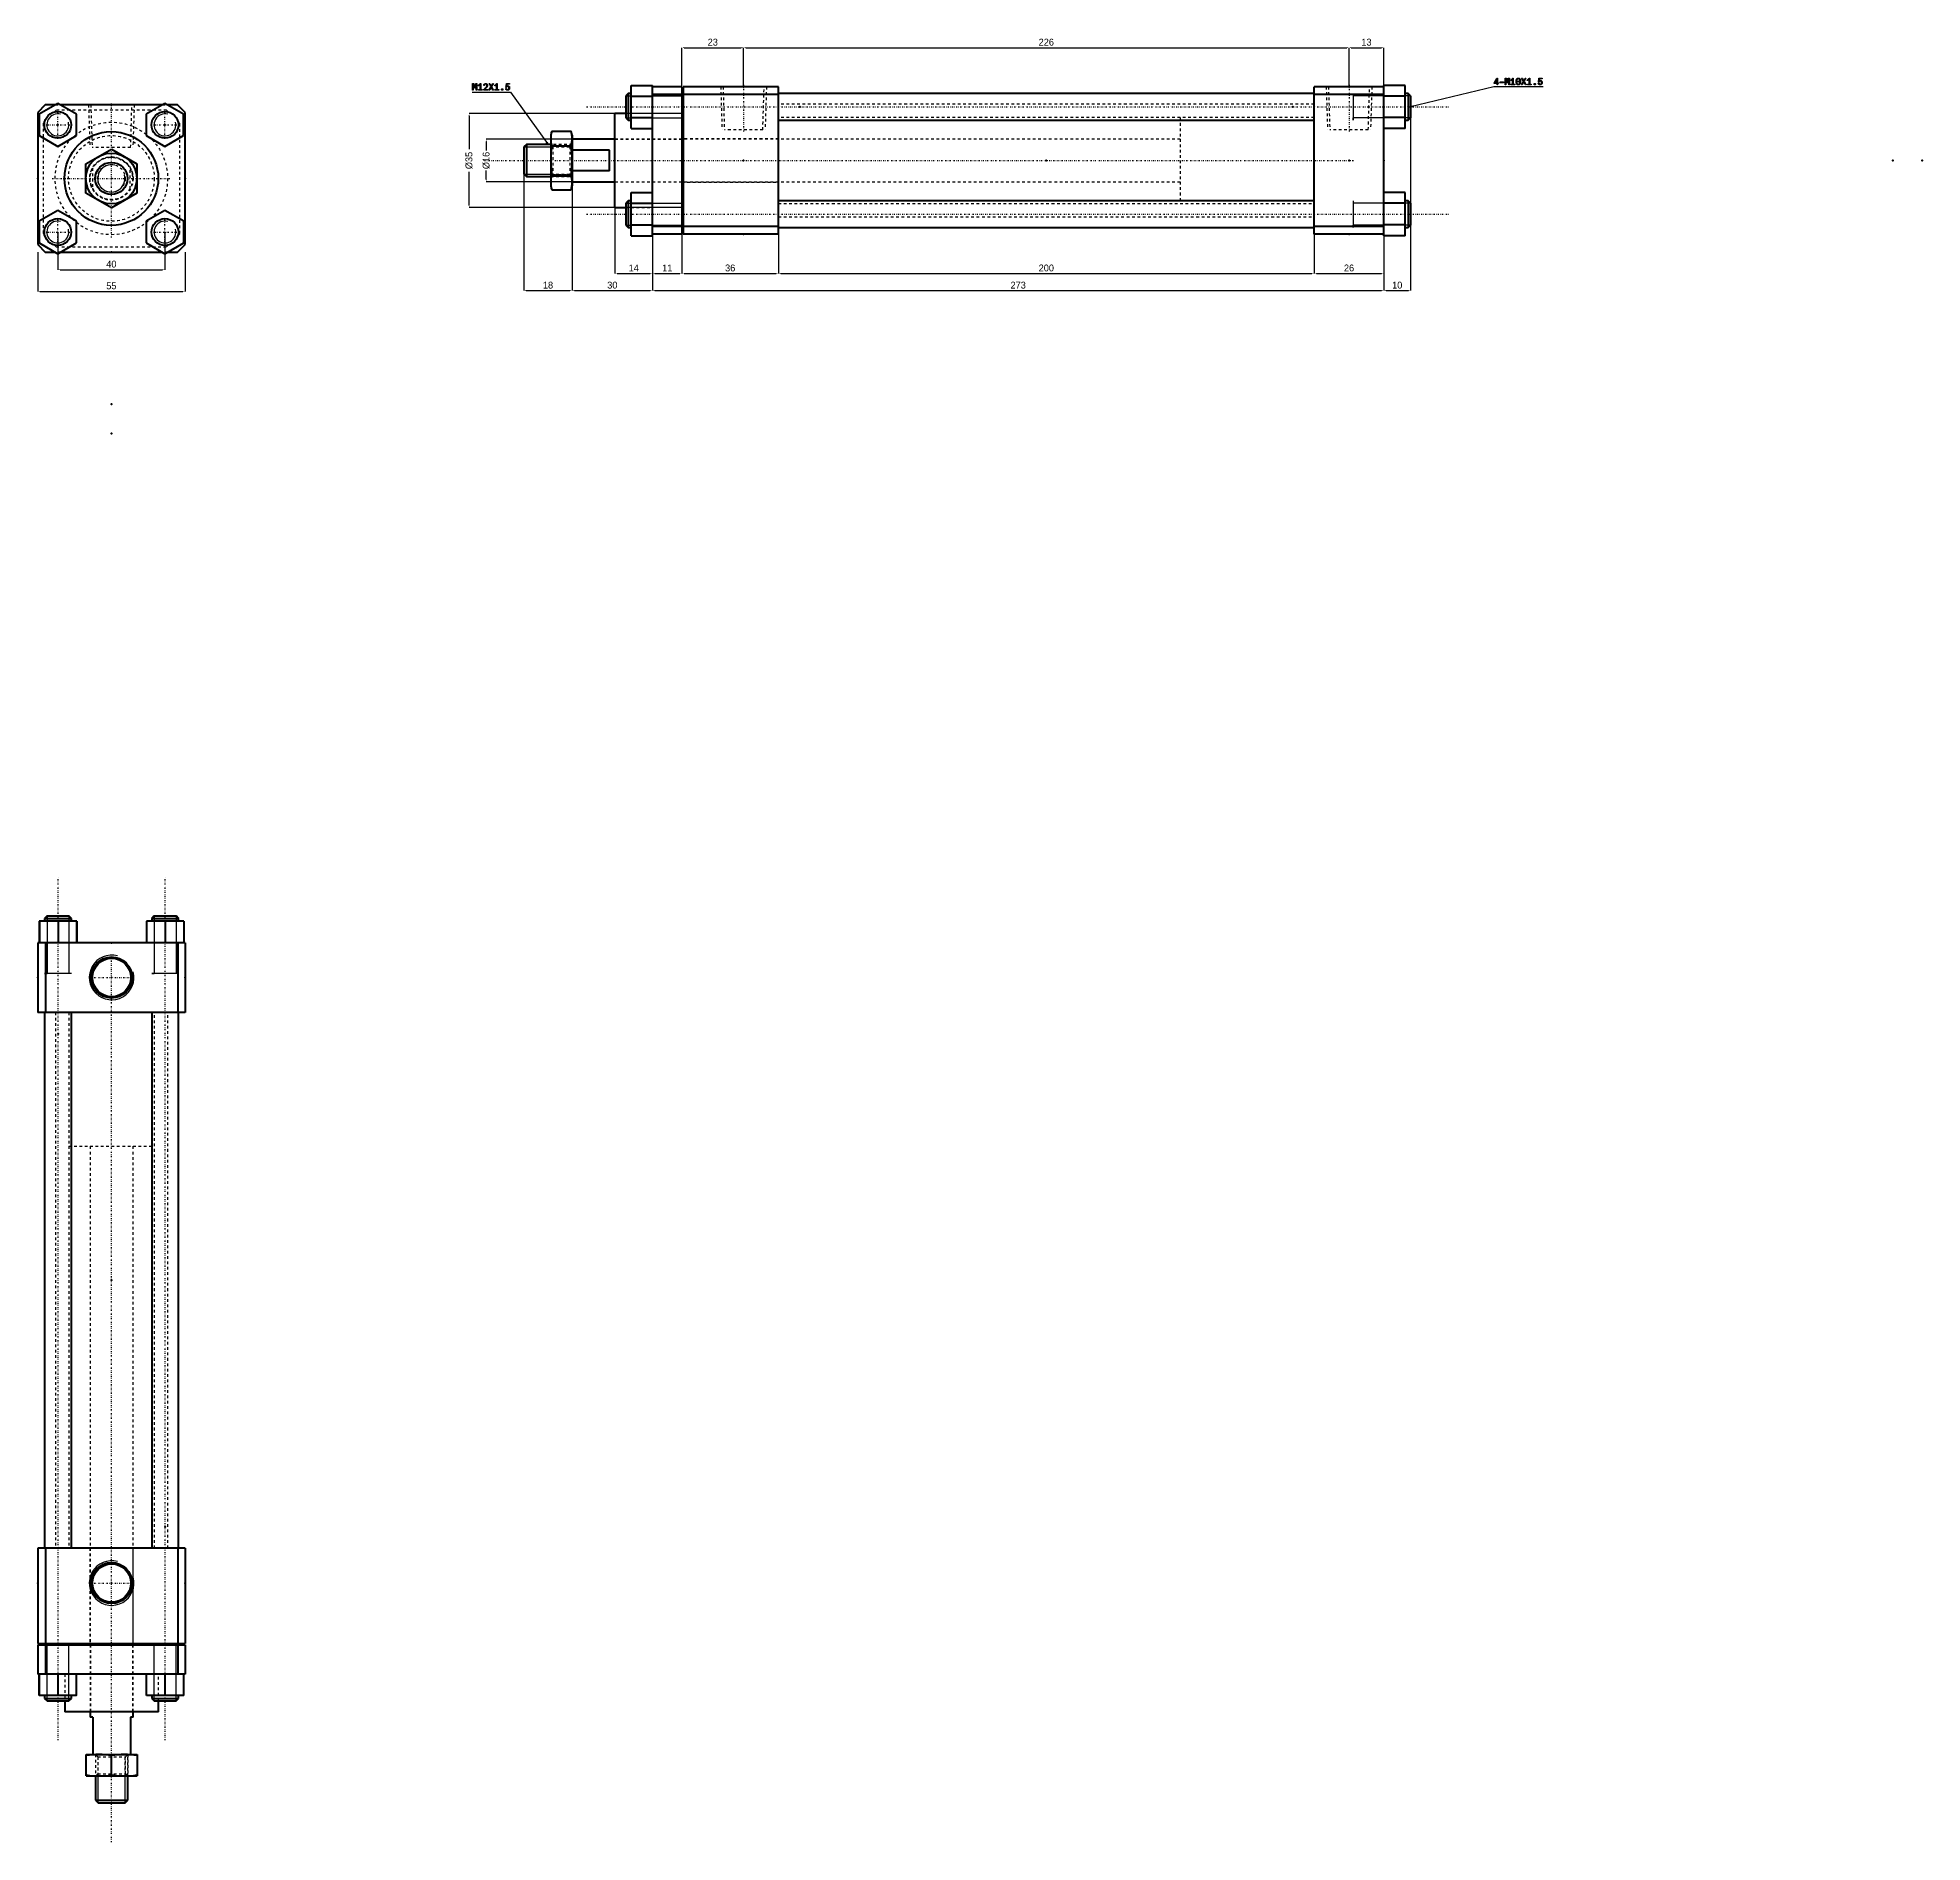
# Model space of a CAD drawing. Header units: millimetres. Extents: x -28 to 676, y -621 to 53.
import ezdxf

# ---------------------------------------------------------------- set-up
doc = ezdxf.new("R2010")
doc.units = ezdxf.units.MM
doc.linetypes.add('Center', pattern=[1.5, 0.45, -0.5, 0.05, -0.5])
doc.linetypes.add('Dashed', pattern=[2, 1, -1])
for name, color, linetype, lineweight in [('2d ConnectionPoints', 7, 'Continuous', 50), ('AM_0', 7, 'Continuous', 50), ('AM_5', 3, 'Continuous', 25), ('AM_7', 7, 'Center', 25), ('AM_9', 6, 'Dashed', 25)]:
    doc.layers.add(name, color=color, linetype=linetype, lineweight=lineweight)
doc.dimstyles.new('ISO-25', dxfattribs={"dimtxt": 2.5, "dimasz": 2.5, "dimexe": 1.25, "dimexo": 0.625, "dimtad": 1, "dimtxsty": 'Standard', "dimcen": 2.5, "dimadec": 0, "dimazin": 0, "dimtfac": 1, "dimtmove": 0, "dimatfit": 3, "dimfxl": 1, "dimarcsym": 0})

msp = doc.modelspace()

# ---------------------------------------------------------------- blocks, each defined once
blk = doc.blocks.new('1_HC2_NUTM12X1_5_0_in_HC2_A_70_SD_C_32_150_A_0__0')
at = {"layer": 'AM_0'}
for p, q in [((-9.5, 5.48), (0, 10.97)), ((0, 10.97), (9.5, 5.48)), ((-9.5, -5.48), (-9.5, 5.48)), ((9.5, 5.48), (9.5, -5.48)), ((0, -10.97), (-9.5, -5.48)), ((9.5, -5.48), (0, -10.97))]:
    blk.add_line(p, q, dxfattribs=at)
blk.add_circle((0, 0), 9.5, dxfattribs=at)
at = {"layer": 'AM_9'}
blk.add_circle((0, 0), 5.19, dxfattribs=at)
blk = doc.blocks.new('2_A__SD__C_32_150_ROD_070_0_in_HC2_A_70_SD_C_32_150_A_0__0')
at = {"layer": 'AM_0'}
blk.add_circle((0, 0), 6, dxfattribs=at)
at = {"layer": 'AM_5'}
blk.add_arc((0, 0), 5.08, 75, 15, dxfattribs=at)
at = {"layer": 'AM_9'}
for p, q in [((-7, 3.87), (-7, -3.87)), ((7, -3.87), (7, 3.87))]:
    blk.add_line(p, q, dxfattribs=at)
blk.add_circle((0, 0), 8, dxfattribs=at)
blk = doc.blocks.new('3_A__SD_C_32_150_0__BODY__A70_0_in_HC2_A_70_SD_C_32_150_A_0__0')
at = {"layer": 'AM_0'}
for p, q in [((-24.67, 27.5), (-27.5, 24.67)), ((-27.5, 24.67), (-27.5, -24.67)), ((-20, 28.03), (-26.95, 24.01)), ((-26.95, 24.01), (-26.95, 15.99)), ((-20.91, 27.5), (-24.67, 27.5)), ((-13.05, 24.01), (-20, 28.03)), ((19.09, 27.5), (-19.09, 27.5)), ((-13.05, 15.99), (-13.05, 24.01)), ((20, 28.03), (13.05, 24.01)), ((13.05, 24.01), (13.05, 15.99)), ((26.95, 24.01), (20, 28.03)), ((24.67, 27.5), (20.91, 27.5)), ((27.5, 24.67), (24.67, 27.5)), ((26.95, 15.99), (26.95, 24.01)), ((27.5, -24.67), (27.5, 24.67)), ((-26.95, 15.99), (-20, 11.97)), ((-20, 11.97), (-13.05, 15.99)), ((13.05, 15.99), (20, 11.97)), ((20, 11.97), (26.95, 15.99)), ((-20, -11.92), (-27, -15.96)), ((-13, -15.96), (-20, -11.92)), ((20, -11.92), (13, -15.96)), ((27, -15.96), (20, -11.92)), ((-27, -15.96), (-27, -24.04)), ((-13, -24.04), (-13, -15.96)), ((13, -15.96), (13, -24.04)), ((27, -24.04), (27, -15.96)), ((-27.5, -24.67), (-24.67, -27.5)), ((-27, -24.04), (-20, -28.08)), ((-24.67, -27.5), (-21.01, -27.5)), ((-20, -28.08), (-13, -24.04)), ((-18.99, -27.5), (18.99, -27.5)), ((13, -24.04), (20, -28.08)), ((20, -28.08), (27, -24.04)), ((21.01, -27.5), (24.67, -27.5)), ((24.67, -27.5), (27.5, -24.67))]:
    blk.add_line(p, q, dxfattribs=at)
for centre, radius in [((-20, 20), 5), ((20, 20), 5), ((0, 0), 17.5), ((-20, -20), 5), ((20, -20), 5)]:
    blk.add_circle(centre, radius, dxfattribs=at)
at = {"layer": 'AM_5', "linetype": 'Dashed'}
for p, q in [((-8.53, 27.5), (-8.03, 11.5)), ((8.53, 27.5), (8.03, 11.5))]:
    blk.add_line(p, q, dxfattribs=at)
at = {"layer": 'AM_5'}
for centre in [(-20, 20), (20, 20), (-20, -20), (20, -20)]:
    blk.add_arc(centre, 4.08, 75, 15, dxfattribs=at)
at = {"layer": 'AM_7'}
for p, q in [((0, -22.05), (0, 28.3)), ((-20, 14.75), (-20, 25.25)), ((20, 14.75), (20, 25.25)), ((-25.25, 20), (-14.75, 20)), ((14.75, 20), (25.25, 20)), ((-22.05, 0), (22.05, 0)), ((-25.25, -20), (-14.75, -20)), ((-20, -25.25), (-20, -14.75)), ((14.75, -20), (25.25, -20)), ((20, -25.25), (20, -14.75))]:
    blk.add_line(p, q, dxfattribs=at)
at = {"layer": 'AM_9'}
for p, q in [((-24.86, 21.2), (-25.5, 20.55)), ((-20.55, 25.5), (-21.2, 24.86)), ((-20.91, 27.5), (-19.09, 27.5)), ((20.55, 25.5), (-20.55, 25.5)), ((-7.67, 27.5), (-7.18, 11.5)), ((7.18, 11.5), (7.67, 27.5)), ((19.09, 27.5), (20.91, 27.5)), ((21.2, 24.86), (20.55, 25.5)), ((25.5, 20.55), (24.86, 21.2)), ((-25.5, 20.55), (-25.5, -20.55)), ((25.5, -20.55), (25.5, 20.55)), ((7.18, 11.5), (-7.18, 11.5)), ((-25.5, -20.55), (-24.86, -21.2)), ((24.86, -21.2), (25.5, -20.55)), ((-21.2, -24.86), (-20.55, -25.5)), ((-18.99, -27.5), (-21.01, -27.5)), ((-20.55, -25.5), (20.55, -25.5)), ((21.01, -27.5), (18.99, -27.5)), ((20.55, -25.5), (21.2, -24.86))]:
    blk.add_line(p, q, dxfattribs=at)
for radius in [21, 16, 8.1, 7.9]:
    blk.add_circle((0, 0), radius, dxfattribs=at)
blk = doc.blocks.new('*D4')
at = {"layer": 'AM_5', "color": 0, "lineweight": -2}
for p, q in [((-20, -20), (-20, -34.08)), ((20, -20), (20, -34.08)), ((-19.15, -34.08), (19.15, -34.08))]:
    blk.add_line(p, q, dxfattribs=at)
at = {"layer": 'AM_5', "color": 0}
for points in [[(-19.15, -33.94), (-19.15, -34.22), (-20, -34.08)], [(19.15, -34.22), (19.15, -33.94), (20, -34.08)]]:
    blk.add_solid(points, dxfattribs=at)
at = {"layer": 'Defpoints', "color": 0}
for p in [(-20, -20), (20, -20), (20, -34.08)]:
    blk.add_point(p, dxfattribs=at)
at = {"layer": 'AM_5', "color": 0, "insert": (0, -31.98), "char_height": 2.56, "attachment_point": 5}
blk.add_mtext('40', dxfattribs=at)
blk = doc.blocks.new('*D5')
at = {"layer": 'AM_5', "color": 0, "lineweight": -2}
for p, q in [((-27.5, -27.5), (-27.5, -42.16)), ((27.5, -27.5), (27.5, -42.16)), ((-26.65, -42.16), (26.65, -42.16))]:
    blk.add_line(p, q, dxfattribs=at)
at = {"layer": 'AM_5', "color": 0}
for points in [[(-26.65, -42.02), (-26.65, -42.31), (-27.5, -42.16)], [(26.65, -42.31), (26.65, -42.02), (27.5, -42.16)]]:
    blk.add_solid(points, dxfattribs=at)
at = {"layer": 'Defpoints', "color": 0}
for p in [(-27.5, -27.5), (27.5, -27.5), (27.5, -42.16)]:
    blk.add_point(p, dxfattribs=at)
at = {"layer": 'AM_5', "color": 0, "insert": (0, -40.09), "char_height": 2.56, "attachment_point": 5}
blk.add_mtext('55', dxfattribs=at)
blk = doc.blocks.new('1_HC2_NUTM12X1_5_0_in_HC2_A_70_SD_C_32_150_A_0__2')
at = {"layer": 'AM_0'}
for p, q in [((-48.61, 10.97), (-49, 9.5)), ((-49, 9.5), (-49, -9.5)), ((-48.61, 10.97), (-41.39, 10.97)), ((-41, 9.5), (-41.39, 10.97)), ((-41, 9.5), (-41, -9.5)), ((-48.61, 5.48), (-41.39, 5.48)), ((-48.61, -5.48), (-41.39, -5.48)), ((-49, -9.5), (-48.61, -10.97)), ((-48.61, -10.97), (-41.39, -10.97)), ((-41.39, -10.97), (-41, -9.5))]:
    blk.add_line(p, q, dxfattribs=at)
for points in [[(-48.61, 10.97), (-48.77, 10.29), (-48.9, 9.6), (-48.97, 8.92), (-49, 8.23)], [(-49, 8.23), (-48.97, 7.54), (-48.9, 6.86), (-48.77, 6.17), (-48.61, 5.48)], [(-41, 8.23), (-41.03, 8.91), (-41.1, 9.6), (-41.23, 10.29), (-41.39, 10.97)], [(-41.39, 5.48), (-41.23, 6.17), (-41.1, 6.85), (-41.03, 7.54), (-41, 8.23)], [(-48.61, 5.48), (-48.77, 4.12), (-48.9, 2.75), (-48.97, 1.38), (-49, 0)], [(-49, 0), (-48.97, -1.41), (-48.89, -2.82), (-48.61, -5.48)], [(-41, 0), (-41.03, 1.41), (-41.11, 2.82), (-41.39, 5.48)], [(-41.39, -5.48), (-41.23, -4.12), (-41.1, -2.75), (-41.03, -1.38), (-41, 0)], [(-48.61, -5.48), (-48.77, -6.17), (-48.9, -6.85), (-48.97, -7.54), (-49, -8.23)], [(-41, -8.23), (-41.03, -7.54), (-41.1, -6.86), (-41.23, -6.17), (-41.39, -5.48)], [(-49, -8.23), (-48.97, -8.91), (-48.9, -9.6), (-48.77, -10.29), (-48.61, -10.97)], [(-41.39, -10.97), (-41.23, -10.29), (-41.1, -9.6), (-41.03, -8.92), (-41, -8.23)]]:
    blk.add_lwpolyline(points, dxfattribs=at)
at = {"layer": 'AM_5', "linetype": 'Dashed'}
for p, q in [((-41, 6), (-49, 6)), ((-41, -6), (-49, -6))]:
    blk.add_line(p, q, dxfattribs=at)
at = {"layer": 'AM_9'}
for p, q in [((-48.19, 5.19), (-49, 6)), ((-41.81, 5.19), (-48.19, 5.19)), ((-48.19, 5.19), (-48.19, -5.19)), ((-41, 6), (-41.81, 5.19)), ((-41.81, 5.19), (-41.81, -5.19)), ((-49, -6), (-48.19, -5.19)), ((-48.19, -5.19), (-41.81, -5.19)), ((-41.81, -5.19), (-41, -6))]:
    blk.add_line(p, q, dxfattribs=at)
blk = doc.blocks.new('2_A__SD__C_32_150_ROD_070_0_in_HC2_A_70_SD_C_32_150_A_0__2')
at = {"layer": 'AM_0'}
for p, q in [((-25, 8), (-41, 8)), ((-58.08, 6), (-59, 5.08)), ((-59, 5.08), (-59, -5.08)), ((-49, 6), (-58.08, 6)), ((-58.08, 6), (-58.08, -6)), ((-27, 3.87), (-41, 3.87)), ((-27, -3.87), (-27, 3.87)), ((-59, -5.08), (-58.08, -6)), ((-58.08, -6), (-49, -6)), ((-27, -3.87), (-41, -3.87)), ((-41, -8), (-25, -8))]:
    blk.add_line(p, q, dxfattribs=at)
at = {"layer": 'AM_5'}
for p, q in [((-59, 5.08), (-49, 5.08)), ((-59, -5.08), (-49, -5.08))]:
    blk.add_line(p, q, dxfattribs=at)
at = {"layer": 'AM_5', "linetype": 'Dashed'}
for p, q in [((-49, 5.08), (-41, 5.08)), ((-41, 6), (-41, 5.08)), ((-49, -5.08), (-41, -5.08)), ((-41, -6), (-41, -5.08))]:
    blk.add_line(p, q, dxfattribs=at)
at = {"layer": 'AM_7'}
blk.add_line((-73.75, 0), (250.75, 0), dxfattribs=at)
at = {"layer": 'AM_9'}
for p, q in [((236, 16), (186, 16)), ((186, 16), (186, -16)), ((186, 8), (-25, 8)), ((-41, 6), (-49, 6)), ((-49, -6), (-41, -6)), ((-25, -8), (186, -8)), ((186, -16), (236, -16))]:
    blk.add_line(p, q, dxfattribs=at)
blk = doc.blocks.new('3_A__SD_C_32_150_0__BODY__A70_0_in_HC2_A_70_SD_C_32_150_A_0__2')
at = {"layer": 'AM_0'}
for p, q in [((-20.08, 25), (-21, 24.08)), ((-21, 24.08), (-21, 15.92)), ((-19, 25), (-20.08, 25)), ((-20.08, 25), (-20.08, 15)), ((-19, 28.03), (-11, 28.03)), ((-19, 11.97), (-19, 28.03)), ((-19, 24.01), (-11, 24.01)), ((-11, -28.08), (-11, 28.03)), ((0, 27.5), (-11, 27.5)), ((0, 24.67), (-11, 24.67)), ((0, 27.5), (0, -27.5)), ((0.5, 25.5), (0, 25.5)), ((0, 24.86), (0.5, 24.86)), ((0.5, 21.2), (0, 21.2)), ((36, 27.5), (0.5, 27.5)), ((0.5, 27.5), (0.5, -27.5)), ((36, 24.67), (0.5, 24.67)), ((36, -27.5), (36, 27.5)), ((236, 25), (36, 25)), ((262, 27.5), (236, 27.5)), ((236, -27.5), (236, 27.5)), ((262, 24.67), (236, 24.67)), ((270, 28.03), (262, 28.03)), ((262, -28.08), (262, 28.03)), ((270, 24.01), (262, 24.01)), ((270, 11.97), (270, 28.03)), ((271.08, 25), (270, 25)), ((272, 24.08), (271.08, 25)), ((271.08, 25), (271.08, 15)), ((272, 24.08), (272, 15.92)), ((-25, -17.5), (-25, 17.5)), ((-21, 17.5), (-25, 17.5)), ((-21, 15.92), (-20.08, 15)), ((-20.08, 15), (-19, 15)), ((-19, 15.99), (-11, 15.99)), ((0.5, 20.55), (0, 20.55)), ((36, 15), (236, 15)), ((270, 15.99), (262, 15.99)), ((270, 15), (271.08, 15)), ((271.08, 15), (272, 15.92)), ((-19, 11.97), (-11, 11.97)), ((270, 11.97), (262, 11.97)), ((-19, -11.92), (-11, -11.92)), ((-19, -28.08), (-19, -11.92)), ((270, -11.92), (262, -11.92)), ((270, -28.08), (270, -11.92)), ((-25, -17.5), (-21, -17.5)), ((-20.08, -15), (-21, -15.92)), ((-21, -15.92), (-21, -24.08)), ((-19, -15), (-20.08, -15)), ((-20.08, -15), (-20.08, -25)), ((-19, -15.96), (-11, -15.96)), ((0.5, -20.55), (0, -20.55)), ((236, -15), (36, -15)), ((270, -15.96), (262, -15.96)), ((271.08, -15), (270, -15)), ((272, -15.92), (271.08, -15)), ((271.08, -15), (271.08, -25)), ((272, -15.92), (272, -24.08)), ((-21, -24.08), (-20.08, -25)), ((-20.08, -25), (-19, -25)), ((-19, -24.04), (-11, -24.04)), ((-19, -28.08), (-11, -28.08)), ((0, -24.67), (-11, -24.67)), ((0, -27.5), (-11, -27.5)), ((0, -21.2), (0.5, -21.2)), ((0.5, -24.86), (0, -24.86)), ((0.5, -25.5), (0, -25.5)), ((36, -24.67), (0.5, -24.67)), ((36, -27.5), (0.5, -27.5)), ((36, -25), (236, -25)), ((262, -24.67), (236, -24.67)), ((262, -27.5), (236, -27.5)), ((270, -24.04), (262, -24.04)), ((270, -28.08), (262, -28.08)), ((270, -25), (271.08, -25)), ((271.08, -25), (272, -24.08))]:
    blk.add_line(p, q, dxfattribs=at)
at = {"layer": 'AM_5'}
for p, q in [((-21, 24.08), (0.5, 24.08)), ((0.5, 25), (0.5, 24.08)), ((0.5, 25), (0.5, 15)), ((250.5, 25), (250.5, 24.08)), ((250.5, 25), (250.5, 15)), ((272, 24.08), (250.5, 24.08)), ((-21, 15.92), (0.5, 15.92)), ((0.5, 15), (0.5, 15.92)), ((272, 15.92), (250.5, 15.92)), ((250.5, 15), (250.5, 15.92)), ((-21, -15.92), (0.5, -15.92)), ((0.5, -15), (0.5, -15.92)), ((0.5, -15), (0.5, -25)), ((250.5, -15), (250.5, -15.92)), ((250.5, -15), (250.5, -25)), ((272, -15.92), (250.5, -15.92)), ((-21, -24.08), (0.5, -24.08)), ((0.5, -25), (0.5, -24.08)), ((272, -24.08), (250.5, -24.08)), ((250.5, -25), (250.5, -24.08))]:
    blk.add_line(p, q, dxfattribs=at)
at = {"layer": 'AM_5', "linetype": 'Dashed'}
for p, q in [((14.47, 27.5), (14.97, 11.5)), ((31.53, 27.5), (31.03, 11.5)), ((240.47, 27.5), (240.97, 11.5)), ((257.53, 27.5), (257.03, 11.5))]:
    blk.add_line(p, q, dxfattribs=at)
at = {"layer": 'AM_7'}
for p, q in [((23, 28.3), (23, 10.7)), ((249, 28.3), (249, 10.7)), ((-35.65, 20), (286.65, 20)), ((-35.65, -20), (286.65, -20))]:
    blk.add_line(p, q, dxfattribs=at)
at = {"layer": 'AM_9'}
for p, q in [((15.33, 27.5), (15.82, 11.5)), ((30.18, 11.5), (30.67, 27.5)), ((241.33, 27.5), (241.82, 11.5)), ((256.18, 11.5), (256.67, 27.5)), ((-11, 17.5), (-21, 17.5)), ((236, 21), (36, 21)), ((236, 16), (36, 16)), ((0, 7.9), (-25, 7.9)), ((36, 8.1), (0, 8.1)), ((30.18, 11.5), (15.82, 11.5)), ((256.18, 11.5), (241.82, 11.5)), ((-25, -7.9), (0, -7.9)), ((0, -8.1), (36, -8.1)), ((-21, -17.5), (-11, -17.5)), ((36, -16), (236, -16)), ((36, -21), (236, -21))]:
    blk.add_line(p, q, dxfattribs=at)
blk = doc.blocks.new('*D25')
at = {"layer": 'AM_5', "color": 0, "lineweight": -2}
for p, q in [((213, 6.7), (213, -35.46)), ((249, 6.7), (249, -35.46)), ((213.85, -35.46), (248.15, -35.46))]:
    blk.add_line(p, q, dxfattribs=at)
at = {"layer": 'AM_5', "color": 0}
for points in [[(213.85, -35.32), (213.85, -35.61), (213, -35.46)], [(248.15, -35.61), (248.15, -35.32), (249, -35.46)]]:
    blk.add_solid(points, dxfattribs=at)
at = {"layer": 'Defpoints', "color": 0}
for p in [(213, 6.7), (249, 6.7), (249, -35.46)]:
    blk.add_point(p, dxfattribs=at)
at = {"layer": 'AM_5', "color": 0, "insert": (231, -33.42), "char_height": 2.56, "attachment_point": 5}
blk.add_mtext('36', dxfattribs=at)
blk = doc.blocks.new('*D26')
at = {"layer": 'AM_5', "color": 0, "lineweight": -2}
for p, q in [((202, 6.7), (202, -35.46)), ((213, 6.7), (213, -35.46)), ((202.85, -35.46), (212.15, -35.46))]:
    blk.add_line(p, q, dxfattribs=at)
at = {"layer": 'AM_5', "color": 0}
for points in [[(202.85, -35.32), (202.85, -35.61), (202, -35.46)], [(212.15, -35.61), (212.15, -35.32), (213, -35.46)]]:
    blk.add_solid(points, dxfattribs=at)
at = {"layer": 'Defpoints', "color": 0}
for p in [(202, 6.7), (213, 6.7), (213, -35.46)]:
    blk.add_point(p, dxfattribs=at)
at = {"layer": 'AM_5', "color": 0, "insert": (207.5, -33.42), "char_height": 2.56, "attachment_point": 5}
blk.add_mtext('11', dxfattribs=at)
blk = doc.blocks.new('*D27')
at = {"layer": 'AM_5', "color": 0, "lineweight": -2}
for p, q in [((188, 6.7), (188, -35.46)), ((202, 6.7), (202, -35.46)), ((188.85, -35.46), (201.15, -35.46))]:
    blk.add_line(p, q, dxfattribs=at)
at = {"layer": 'AM_5', "color": 0}
for points in [[(188.85, -35.32), (188.85, -35.61), (188, -35.46)], [(201.15, -35.61), (201.15, -35.32), (202, -35.46)]]:
    blk.add_solid(points, dxfattribs=at)
at = {"layer": 'Defpoints', "color": 0}
for p in [(188, 6.7), (202, 6.7), (202, -35.46)]:
    blk.add_point(p, dxfattribs=at)
at = {"layer": 'AM_5', "color": 0, "insert": (195, -33.42), "char_height": 2.56, "attachment_point": 5}
blk.add_mtext('14', dxfattribs=at)
blk = doc.blocks.new('*D28')
at = {"layer": 'AM_5', "color": 0, "lineweight": -2}
for p, q in [((172, 14.7), (172, -41.86)), ((202, 6.7), (202, -41.86)), ((172.85, -41.86), (201.15, -41.86))]:
    blk.add_line(p, q, dxfattribs=at)
at = {"layer": 'AM_5', "color": 0}
for points in [[(172.85, -41.72), (172.85, -42.01), (172, -41.86)], [(201.15, -42.01), (201.15, -41.72), (202, -41.86)]]:
    blk.add_solid(points, dxfattribs=at)
at = {"layer": 'Defpoints', "color": 0}
for p in [(172, 14.7), (202, 6.7), (202, -41.86)]:
    blk.add_point(p, dxfattribs=at)
at = {"layer": 'AM_5', "color": 0, "insert": (187, -39.82), "char_height": 2.56, "attachment_point": 5}
blk.add_mtext('30', dxfattribs=at)
blk = doc.blocks.new('*D29')
at = {"layer": 'AM_5', "color": 0, "lineweight": -2}
for p, q in [((154, 6.7), (154, -41.86)), ((172, -1.3), (172, -41.86)), ((154.85, -41.86), (171.15, -41.86))]:
    blk.add_line(p, q, dxfattribs=at)
at = {"layer": 'AM_5', "color": 0}
for points in [[(154.85, -41.72), (154.85, -42.01), (154, -41.86)], [(171.15, -42.01), (171.15, -41.72), (172, -41.86)]]:
    blk.add_solid(points, dxfattribs=at)
at = {"layer": 'Defpoints', "color": 0}
for p in [(154, 6.7), (172, -1.3), (172, -41.86)]:
    blk.add_point(p, dxfattribs=at)
at = {"layer": 'AM_5', "color": 0, "insert": (163, -39.82), "char_height": 2.56, "attachment_point": 5}
blk.add_mtext('18', dxfattribs=at)
blk = doc.blocks.new('*D30')
at = {"layer": 'AM_5', "color": 0, "lineweight": -2}
for p, q in [((202, 6.7), (202, -41.86)), ((475, 6.7), (475, -41.86)), ((202.85, -41.86), (474.15, -41.86))]:
    blk.add_line(p, q, dxfattribs=at)
at = {"layer": 'AM_5', "color": 0}
for points in [[(202.85, -41.72), (202.85, -42.01), (202, -41.86)], [(474.15, -42.01), (474.15, -41.72), (475, -41.86)]]:
    blk.add_solid(points, dxfattribs=at)
at = {"layer": 'Defpoints', "color": 0}
for p in [(202, 6.7), (475, 6.7), (475, -41.86)]:
    blk.add_point(p, dxfattribs=at)
at = {"layer": 'AM_5', "color": 0, "insert": (338.5, -39.82), "char_height": 2.56, "attachment_point": 5}
blk.add_mtext('273', dxfattribs=at)
blk = doc.blocks.new('*D31')
at = {"layer": 'AM_5', "color": 0, "lineweight": -2}
for p, q in [((249, 6.7), (249, -35.46)), ((449, 6.7), (449, -35.46)), ((249.85, -35.46), (448.15, -35.46))]:
    blk.add_line(p, q, dxfattribs=at)
at = {"layer": 'AM_5', "color": 0}
for points in [[(249.85, -35.32), (249.85, -35.61), (249, -35.46)], [(448.15, -35.61), (448.15, -35.32), (449, -35.46)]]:
    blk.add_solid(points, dxfattribs=at)
at = {"layer": 'Defpoints', "color": 0}
for p in [(249, 6.7), (449, 6.7), (449, -35.46)]:
    blk.add_point(p, dxfattribs=at)
at = {"layer": 'AM_5', "color": 0, "insert": (349, -33.42), "char_height": 2.56, "attachment_point": 5}
blk.add_mtext('200', dxfattribs=at)
blk = doc.blocks.new('*D32')
at = {"layer": 'AM_5', "color": 0, "lineweight": -2}
for p, q in [((449, 6.7), (449, -35.46)), ((475, 6.7), (475, -35.46)), ((449.85, -35.46), (474.15, -35.46))]:
    blk.add_line(p, q, dxfattribs=at)
at = {"layer": 'AM_5', "color": 0}
for points in [[(449.85, -35.32), (449.85, -35.61), (449, -35.46)], [(474.15, -35.61), (474.15, -35.32), (475, -35.46)]]:
    blk.add_solid(points, dxfattribs=at)
at = {"layer": 'Defpoints', "color": 0}
for p in [(449, 6.7), (475, 6.7), (475, -35.46)]:
    blk.add_point(p, dxfattribs=at)
at = {"layer": 'AM_5', "color": 0, "insert": (462, -33.42), "char_height": 2.56, "attachment_point": 5}
blk.add_mtext('26', dxfattribs=at)
blk = doc.blocks.new('*D33')
at = {"layer": 'AM_5', "color": 0, "lineweight": -2}
for p, q in [((485, 26.7), (485, -41.86)), ((475, 6.7), (475, -41.86)), ((475.85, -41.86), (484.15, -41.86))]:
    blk.add_line(p, q, dxfattribs=at)
at = {"layer": 'AM_5', "color": 0}
for points in [[(475.85, -41.72), (475.85, -42.01), (475, -41.86)], [(484.15, -42.01), (484.15, -41.72), (485, -41.86)]]:
    blk.add_solid(points, dxfattribs=at)
at = {"layer": 'Defpoints', "color": 0}
for p in [(485, 26.7), (475, 6.7), (485, -41.86)]:
    blk.add_point(p, dxfattribs=at)
at = {"layer": 'AM_5', "color": 0, "insert": (480, -39.82), "char_height": 2.56, "attachment_point": 5}
blk.add_mtext('10', dxfattribs=at)
blk = doc.blocks.new('*D34')
at = {"layer": 'AM_5', "color": 0, "lineweight": -2}
for p, q in [((213, 6.7), (213, 48.81)), ((213.85, 48.81), (235.15, 48.81)), ((236, 34.2), (236, 48.81))]:
    blk.add_line(p, q, dxfattribs=at)
at = {"layer": 'AM_5', "color": 0}
for points in [[(213.85, 48.95), (213.85, 48.66), (213, 48.81)], [(235.15, 48.66), (235.15, 48.95), (236, 48.81)]]:
    blk.add_solid(points, dxfattribs=at)
at = {"layer": 'Defpoints', "color": 0}
for p in [(236, 48.81), (236, 34.2), (213, 6.7)]:
    blk.add_point(p, dxfattribs=at)
at = {"layer": 'AM_5', "color": 0, "insert": (224.5, 50.85), "char_height": 2.56, "attachment_point": 5}
blk.add_mtext('23', dxfattribs=at)
blk = doc.blocks.new('*D35')
at = {"layer": 'AM_5', "color": 0, "lineweight": -2}
for p, q in [((236, 34.2), (236, 48.81)), ((236.85, 48.81), (461.15, 48.81)), ((462, 34.2), (462, 48.81))]:
    blk.add_line(p, q, dxfattribs=at)
at = {"layer": 'AM_5', "color": 0}
for points in [[(236.85, 48.95), (236.85, 48.66), (236, 48.81)], [(461.15, 48.66), (461.15, 48.95), (462, 48.81)]]:
    blk.add_solid(points, dxfattribs=at)
at = {"layer": 'Defpoints', "color": 0}
for p in [(462, 48.81), (236, 34.2), (462, 34.2)]:
    blk.add_point(p, dxfattribs=at)
at = {"layer": 'AM_5', "color": 0, "insert": (349, 50.85), "char_height": 2.56, "attachment_point": 5}
blk.add_mtext('226', dxfattribs=at)
blk = doc.blocks.new('*D36')
at = {"layer": 'AM_5', "color": 0, "lineweight": -2}
for p, q in [((462, 34.2), (462, 48.81)), ((462.85, 48.81), (474.15, 48.81)), ((475, 6.7), (475, 48.81))]:
    blk.add_line(p, q, dxfattribs=at)
at = {"layer": 'AM_5', "color": 0}
for points in [[(462.85, 48.95), (462.85, 48.66), (462, 48.81)], [(474.15, 48.66), (474.15, 48.95), (475, 48.81)]]:
    blk.add_solid(points, dxfattribs=at)
at = {"layer": 'Defpoints', "color": 0}
for p in [(475, 48.81), (462, 34.2), (475, 6.7)]:
    blk.add_point(p, dxfattribs=at)
at = {"layer": 'AM_5', "color": 0, "insert": (468.5, 50.85), "char_height": 2.56, "attachment_point": 5}
blk.add_mtext('13', dxfattribs=at)
blk = doc.blocks.new('*D37')
at = {"layer": 'AM_5', "color": 0, "lineweight": -2}
for p, q in [((202, 6.7), (202, -41.86)), ((475, 6.7), (475, -41.86)), ((202.85, -41.86), (474.15, -41.86))]:
    blk.add_line(p, q, dxfattribs=at)
at = {"layer": 'AM_5', "color": 0}
for points in [[(202.85, -41.72), (202.85, -42.01), (202, -41.86)], [(474.15, -42.01), (474.15, -41.72), (475, -41.86)]]:
    blk.add_solid(points, dxfattribs=at)
at = {"layer": 'Defpoints', "color": 0}
for p in [(202, 6.7), (475, 6.7), (475, -41.86)]:
    blk.add_point(p, dxfattribs=at)
at = {"layer": 'AM_5', "color": 0, "insert": (338.5, -39.82), "char_height": 2.56, "attachment_point": 5}
blk.add_mtext('273', dxfattribs=at)
blk = doc.blocks.new('*D38')
at = {"layer": 'AM_5', "color": 0, "lineweight": -2}
for p, q in [((172, 14.7), (139.92, 14.7)), ((139.92, 13.85), (139.92, 10.45)), ((139.92, -0.45), (139.92, 2.95)), ((172, -1.3), (139.92, -1.3))]:
    blk.add_line(p, q, dxfattribs=at)
at = {"layer": 'AM_5', "color": 0}
for points in [[(140.06, 13.85), (139.78, 13.85), (139.92, 14.7)], [(139.78, -0.45), (140.06, -0.45), (139.92, -1.3)]]:
    blk.add_solid(points, dxfattribs=at)
at = {"layer": 'Defpoints', "color": 0}
for p in [(172, 14.7), (139.92, -1.3), (172, -1.3)]:
    blk.add_point(p, dxfattribs=at)
at = {"layer": 'AM_5', "color": 0, "insert": (139.92, 6.7), "char_height": 2.56, "attachment_point": 5, "rotation": 90}
blk.add_mtext('Ø16', dxfattribs=at)
blk = doc.blocks.new('*D39')
at = {"layer": 'AM_5', "color": 0, "lineweight": -2}
for p, q in [((213, 24.2), (133.52, 24.2)), ((133.52, 23.35), (133.52, 10.88)), ((133.52, -9.95), (133.52, 2.52)), ((213, -10.8), (133.52, -10.8))]:
    blk.add_line(p, q, dxfattribs=at)
at = {"layer": 'AM_5', "color": 0}
for points in [[(133.66, 23.35), (133.38, 23.35), (133.52, 24.2)], [(133.38, -9.95), (133.66, -9.95), (133.52, -10.8)]]:
    blk.add_solid(points, dxfattribs=at)
at = {"layer": 'Defpoints', "color": 0}
for p in [(213, 24.2), (133.52, -10.8), (213, -10.8)]:
    blk.add_point(p, dxfattribs=at)
at = {"layer": 'AM_5', "color": 0, "insert": (133.52, 6.7), "char_height": 2.56, "attachment_point": 5, "rotation": 90}
blk.add_mtext('Ø35', dxfattribs=at)
blk = doc.blocks.new('1_HC2_NUTM12X1_5_0_in_HC2_A_70_SD_C_32_150_A_0__4')
at = {"layer": 'AM_0'}
for p, q in [((-9.5, -49), (-9.5, -41)), ((-9.5, -41), (9.5, -41)), ((0, -48.61), (0, -41.39)), ((9.5, -41), (9.5, -49)), ((-9.5, -49), (9.5, -49))]:
    blk.add_line(p, q, dxfattribs=at)
for points in [[(-4.75, -41), (-5.94, -41.03), (-7.12, -41.1), (-8.31, -41.23), (-9.5, -41.39)], [(0, -41.39), (-1.18, -41.23), (-2.36, -41.1), (-3.56, -41.03), (-4.75, -41)], [(4.75, -41), (3.56, -41.03), (2.37, -41.1), (1.19, -41.23), (0, -41.39)], [(9.5, -41.39), (8.32, -41.23), (7.14, -41.1), (5.94, -41.03), (4.75, -41)], [(-9.5, -48.61), (-8.32, -48.77), (-7.14, -48.9), (-5.94, -48.97), (-4.75, -49)], [(-4.75, -49), (-3.56, -48.97), (-2.37, -48.9), (-1.19, -48.77), (0, -48.61)], [(0, -48.61), (1.18, -48.77), (2.36, -48.9), (3.56, -48.97), (4.75, -49)], [(4.75, -49), (5.94, -48.97), (7.12, -48.9), (8.31, -48.77), (9.5, -48.61)]]:
    blk.add_lwpolyline(points, dxfattribs=at)
at = {"layer": 'AM_5', "linetype": 'Dashed'}
for p, q in [((-6, -41), (-6, -49)), ((6, -41), (6, -49))]:
    blk.add_line(p, q, dxfattribs=at)
at = {"layer": 'AM_9'}
for p, q in [((-6, -41), (-5.19, -41.81)), ((-5.19, -41.81), (-5.19, -48.19)), ((-5.19, -41.81), (5.19, -41.81)), ((5.19, -41.81), (6, -41)), ((5.19, -48.19), (5.19, -41.81)), ((-5.19, -48.19), (-6, -49)), ((-5.19, -48.19), (5.19, -48.19)), ((6, -49), (5.19, -48.19))]:
    blk.add_line(p, q, dxfattribs=at)
blk = doc.blocks.new('2_A__SD__C_32_150_ROD_070_0_in_HC2_A_70_SD_C_32_150_A_0__4')
at = {"layer": 'AM_0'}
for p, q in [((-8, -25), (-8, -27)), ((-7, -27), (-8, -27)), ((-7, -27), (-7, -41)), ((7, -27), (7, -41)), ((8, -27), (7, -27)), ((8, -27), (8, -25)), ((-6, -49), (-6, -58.08)), ((6, -58.08), (6, -49)), ((-6, -58.08), (-5.08, -59)), ((-6, -58.08), (6, -58.08)), ((-5.08, -59), (5.08, -59)), ((5.08, -59), (6, -58.08))]:
    blk.add_line(p, q, dxfattribs=at)
at = {"layer": 'AM_5', "linetype": 'Dashed'}
for p, q in [((-6, -41), (-5.08, -41)), ((-5.08, -49), (-5.08, -41)), ((5.08, -49), (5.08, -41)), ((6, -41), (5.08, -41))]:
    blk.add_line(p, q, dxfattribs=at)
at = {"layer": 'AM_5'}
for p, q in [((-5.08, -59), (-5.08, -49)), ((5.08, -59), (5.08, -49))]:
    blk.add_line(p, q, dxfattribs=at)
at = {"layer": 'AM_9'}
for p, q in [((-16, 236), (-16, 186)), ((16, 186), (16, 236)), ((-16, 186), (16, 186)), ((-8, 186), (-8, -25)), ((8, -25), (8, 186)), ((-6, -41), (-6, -49)), ((6, -49), (6, -41))]:
    blk.add_line(p, q, dxfattribs=at)
blk = doc.blocks.new('3_A__SD_C_32_150_0__BODY__A70_0_in_HC2_A_70_SD_C_32_150_A_0__4')
at = {"layer": 'AM_0'}
for p, q in [((-13, 270), (-27, 270)), ((-27, 270), (-27, 262)), ((-26.95, 270), (-26.95, 262)), ((-24.08, 272), (-25, 271.08)), ((-25, 271.08), (-25, 270)), ((-25, 271.08), (-15, 271.08)), ((-24.08, 272), (-15.92, 272)), ((-20, 270), (-20, 262)), ((-15, 271.08), (-15.92, 272)), ((-15, 270), (-15, 271.08)), ((-13.05, 270), (-13.05, 262)), ((-13, 270), (-13, 262)), ((27, 270), (13, 270)), ((13, 270), (13, 262)), ((13.05, 270), (13.05, 262)), ((15.92, 272), (15, 271.08)), ((15, 271.08), (25, 271.08)), ((15, 271.08), (15, 270)), ((15.92, 272), (24.08, 272)), ((20, 270), (20, 262)), ((25, 271.08), (24.08, 272)), ((25, 270), (25, 271.08)), ((26.95, 270), (26.95, 262)), ((27, 270), (27, 262)), ((-27.5, 262), (-27.5, 236)), ((27.5, 262), (-27.5, 262)), ((-24.67, 262), (-24.67, 236)), ((24.67, 262), (24.67, 236)), ((27.5, 262), (27.5, 236)), ((27.5, 236), (-27.5, 236)), ((-25, 236), (-25, 36)), ((-15, 36), (-15, 236)), ((15, 236), (15, 36)), ((25, 36), (25, 236)), ((-27.5, 36), (-27.5, 0.5)), ((27.5, 36), (-27.5, 36)), ((-24.67, 36), (-24.67, 0.5)), ((24.67, 36), (24.67, 0.5)), ((27.5, 36), (27.5, 0.5)), ((-27.5, 0.5), (27.5, 0.5)), ((-27.5, 0), (27.5, 0)), ((-27.5, 0), (-27.5, -11)), ((-25.5, 0.5), (-25.5, 0)), ((-24.86, 0), (-24.86, 0.5)), ((-24.67, 0), (-24.67, -11)), ((-21.2, 0.5), (-21.2, 0)), ((-20.55, 0.5), (-20.55, 0)), ((20.55, 0.5), (20.55, 0)), ((21.2, 0), (21.2, 0.5)), ((24.67, 0), (24.67, -11)), ((24.86, 0.5), (24.86, 0)), ((25.5, 0.5), (25.5, 0)), ((27.5, 0), (27.5, -11)), ((27.5, -11), (-27.5, -11)), ((-27, -19), (-27, -11)), ((-26.95, -19), (-26.95, -11)), ((-20, -19), (-20, -11)), ((-13.05, -19), (-13.05, -11)), ((13.05, -19), (13.05, -11)), ((20, -19), (20, -11)), ((26.95, -19), (26.95, -11)), ((27, -19), (27, -11)), ((-13.05, -19), (-27, -19)), ((-25, -19), (-25, -20.08)), ((-25, -20.08), (-24.08, -21)), ((-25, -20.08), (-15, -20.08)), ((-24.08, -21), (-15.92, -21)), ((-17.5, -21), (-17.5, -25)), ((-15.92, -21), (-15, -20.08)), ((-15, -20.08), (-15, -19)), ((27, -19), (13.05, -19)), ((15, -19), (15, -20.08)), ((15, -20.08), (15.92, -21)), ((15, -20.08), (25, -20.08)), ((15.92, -21), (24.08, -21)), ((17.5, -25), (17.5, -21)), ((24.08, -21), (25, -20.08)), ((25, -20.08), (25, -19)), ((17.5, -25), (-17.5, -25))]:
    blk.add_line(p, q, dxfattribs=at)
for centre, radius in [((0, 249), 7.67), ((0, 249), 7.18), ((0, 23), 7.67), ((0, 23), 7.18)]:
    blk.add_circle(centre, radius, dxfattribs=at)
at = {"layer": 'AM_5'}
for p, q in [((-24.08, 272), (-24.08, 250.5)), ((-15.92, 272), (-15.92, 250.5)), ((15.92, 272), (15.92, 250.5)), ((24.08, 272), (24.08, 250.5)), ((-15, 250.5), (-25, 250.5)), ((-25, 250.5), (-24.08, 250.5)), ((-15, 250.5), (-15.92, 250.5)), ((25, 250.5), (15, 250.5)), ((15, 250.5), (15.92, 250.5)), ((25, 250.5), (24.08, 250.5)), ((-15, 0.5), (-25, 0.5)), ((-25, 0.5), (-24.08, 0.5)), ((-24.08, -21), (-24.08, 0.5)), ((-15.92, -21), (-15.92, 0.5)), ((-15, 0.5), (-15.92, 0.5)), ((25, 0.5), (15, 0.5)), ((15, 0.5), (15.92, 0.5)), ((15.92, -21), (15.92, 0.5)), ((24.08, -21), (24.08, 0.5)), ((25, 0.5), (24.08, 0.5))]:
    blk.add_line(p, q, dxfattribs=at)
for centre in [(0, 249), (0, 23)]:
    blk.add_arc(centre, 8.33, 75, 15, dxfattribs=at)
at = {"layer": 'AM_7'}
for p, q in [((-20, -35.65), (-20, 286.65)), ((20, -35.65), (20, 286.65)), ((0, -73.75), (0, 257.06)), ((-8.06, 249), (8.06, 249)), ((-8.06, 23), (8.06, 23))]:
    blk.add_line(p, q, dxfattribs=at)
at = {"layer": 'AM_9'}
for p, q in [((-21, 236), (-21, 36)), ((-16, 236), (-16, 36)), ((16, 36), (16, 236)), ((21, 36), (21, 236)), ((-8.1, 36), (-8.1, 0)), ((8.1, 0), (8.1, 36)), ((-7.9, 0), (-7.9, -25)), ((7.9, -25), (7.9, 0)), ((-17.5, -11), (-17.5, -21)), ((-13, -19), (-13, -11)), ((13, -19), (13, -11)), ((17.5, -21), (17.5, -11)), ((-13, -19), (-13.05, -19)), ((13.05, -19), (13, -19))]:
    blk.add_line(p, q, dxfattribs=at)

# ---------------------------------------------------------------- dimensions: what is measured, and where the dimension line sits
at = {"layer": 'AM_5'}
for base, p1, p2, text, picture, middle in [((236.001, 48.805), (213.001, 6.7), (236.001, 34.2), '23', '*D34', (224.501, 48.805)), ((462.001, 48.805), (236.001, 34.2), (462.001, 34.2), '226', '*D35', (349.001, 48.805)), ((475.001, 48.805), (462.001, 34.2), (475.001, 6.7), '13', '*D36', (468.501, 48.805)), ((485.001, -41.863), (475.001, 6.7), (485.001, 26.7), '10', '*D33', (480.001, -41.863)), ((202.001, -41.863), (172.001, 14.7), (202.001, 6.7), '30', '*D28', (187.001, -41.863)), ((172.001, -41.863), (154.001, 6.7), (172.001, -1.3), '18', '*D29', (163.001, -41.863)), ((202.001, -35.463), (188.001, 6.7), (202.001, 6.7), '14', '*D27', (195.001, -35.463)), ((213.001, -35.463), (202.001, 6.7), (213.001, 6.7), '11', '*D26', (207.501, -35.463)), ((475.001, -41.863), (202.001, 6.7), (475.001, 6.7), '273', '*D30', (338.501, -41.863)), ((475.001, -41.863), (202.001, 6.7), (475.001, 6.7), '273', '*D37', (338.501, -41.863)), ((249.001, -35.463), (213.001, 6.7), (249.001, 6.7), '36', '*D25', (231.001, -35.463)), ((449.001, -35.463), (249.001, 6.7), (449.001, 6.7), '200', '*D31', (349.001, -35.463)), ((475.001, -35.463), (449.001, 6.7), (475.001, 6.7), '26', '*D32', (462.001, -35.463)), ((20, -34.08), (-20, -20), (20, -20), '40', '*D4', (0, -34.08)), ((27.5, -42.163), (-27.5, -27.5), (27.5, -27.5), '55', '*D5', (0, -42.163))]:
    dim = msp.add_linear_dim(base=base, p1=p1, p2=p2, text=text, dimstyle='ISO-25', override={"dimtxt": 2.56, "dimasz": 0.853333, "dimexe": 0, "dimexo": 0, "dimgap": 0.768}, dxfattribs=at)
    dim.commit()
    dim.dimension.update_dxf_attribs({"geometry": picture, "text_midpoint": middle, "dimtype": 160})
for base, p1, p2, text, picture, middle in [((133.521, -10.8), (213.001, 24.2), (213.001, -10.8), 'Ø35', '*D39', (133.521, 6.7)), ((139.921, -1.3), (172.001, 14.7), (172.001, -1.3), 'Ø16', '*D38', (139.921, 6.7))]:
    dim = msp.add_linear_dim(base=base, p1=p1, p2=p2, angle=90, text=text, dimstyle='ISO-25', override={"dimtxt": 2.56, "dimasz": 0.853333, "dimexe": 0, "dimexo": 0, "dimgap": 0.768}, dxfattribs=at)
    dim.commit()
    dim.dimension.update_dxf_attribs({"geometry": picture, "text_midpoint": middle, "dimtype": 160, "text_rotation": 90})

# ---------------------------------------------------------------- linework, layer by layer
at = {"layer": '2d ConnectionPoints'}
for p in [(236.001, 34.2), (462.001, 34.2), (0, 27.5), (0, 27.5), (257.001, 26.7), (441.001, 26.7), (-20, 20), (20, 20), (-27.5, 0), (-27.5, 0), (0, 0), (0, 0), (0, 0), (0, 0), (0, 0), (0, 0), (0, 0), (0, 0), (0, 0), (0, 0), (0, 0), (0, 0), (27.5, 0), (27.5, 0), (154.001, 6.7), (172.001, 6.7), (202.001, 6.7), (213.001, 6.7), (213.001, 6.7), (213.001, 6.7), (236.001, 6.7), (236.001, 6.7), (349.001, 6.7), (462.001, 6.7), (462.001, 6.7), (475.001, 6.7), (475.001, 6.7), (475.001, 6.7), (665.001, 6.7), (676.001, 6.7), (236.001, -20.8), (462.001, -20.8), (0, -27.5), (0, -27.5), (0.097, -84.211), (0.097, -95.211), (0.097, -285.211), (0.097, -285.211), (0.097, -285.211), (-27.403, -298.211), (0.097, -298.211), (0.097, -298.211), (27.597, -298.211), (-19.903, -319.211), (0.097, -411.211), (20.097, -503.211), (-27.403, -524.211), (0.097, -524.211), (0.097, -524.211), (27.597, -524.211), (0.097, -547.211), (0.097, -547.211), (0.097, -547.211), (0.097, -558.211), (0.097, -588.211), (0.097, -606.211)]:
    msp.add_point(p, dxfattribs=at)
at = {"layer": 'AM_5'}
for p, q in [((134.665, 32.2), (149.001, 32.2)), ((149.001, 32.2), (163.001, 12.7)), ((516.001, 34.2), (485.001, 26.7)), ((534.433, 34.2), (516.001, 34.2))]:
    msp.add_line(p, q, dxfattribs=at)
for points in [[(134.867, 35.381), (135.296, 35.381), (135.662, 33.873), (136.025, 35.381), (136.461, 35.381), (136.461, 32.968), (136.215, 32.968), (136.215, 35.128), (136.198, 35.119), (135.815, 33.65), (135.512, 33.65), (135.125, 35.119), (135.113, 35.126), (135.113, 32.968), (134.867, 32.968), (134.867, 35.381)], [(137.025, 33.181), (137.637, 33.181), (137.637, 34.981), (137.637, 34.981), (137.604, 34.948), (137.548, 34.896), (137.548, 34.896), (137.485, 34.842), (137.439, 34.805), (137.439, 34.805), (137.391, 34.768), (137.318, 34.715), (137.318, 34.715), (137.245, 34.666), (137.196, 34.635), (137.196, 34.635), (137.148, 34.607), (137.082, 34.574), (137.082, 34.574), (137.021, 34.549), (136.985, 34.539), (136.985, 34.792), (136.985, 34.792), (137.03, 34.813), (137.102, 34.854), (137.102, 34.854), (137.177, 34.906), (137.23, 34.946), (137.23, 34.946), (137.283, 34.988), (137.36, 35.055), (137.36, 35.055), (137.434, 35.124), (137.482, 35.171), (137.482, 35.171), (137.528, 35.218), (137.588, 35.283), (137.588, 35.283), (137.64, 35.344), (137.67, 35.381), (137.883, 35.381), (137.883, 33.181), (138.439, 33.181), (138.439, 32.968), (137.025, 32.968), (137.025, 33.181)], [(139.093, 33.281), (139.093, 33.281), (139.202, 33.381), (139.358, 33.527), (139.358, 33.527), (139.505, 33.669), (139.597, 33.761), (139.597, 33.761), (139.685, 33.853), (139.811, 33.999), (139.811, 33.999), (139.931, 34.152), (140.006, 34.259), (140.006, 34.259), (140.073, 34.366), (140.145, 34.517), (140.145, 34.517), (140.183, 34.659), (140.191, 34.748), (140.191, 34.748), (140.189, 34.798), (140.177, 34.869), (140.177, 34.869), (140.155, 34.935), (140.134, 34.976), (140.134, 34.976), (140.11, 35.014), (140.067, 35.065), (140.067, 35.065), (140.017, 35.107), (139.979, 35.131), (139.979, 35.131), (139.938, 35.151), (139.874, 35.172), (139.874, 35.172), (139.805, 35.184), (139.757, 35.186), (139.757, 35.186), (139.703, 35.184), (139.628, 35.172), (139.628, 35.172), (139.557, 35.15), (139.514, 35.129), (139.514, 35.129), (139.473, 35.105), (139.419, 35.06), (139.419, 35.06), (139.373, 35.006), (139.347, 34.966), (139.347, 34.966), (139.326, 34.921), (139.302, 34.848), (139.302, 34.848), (139.29, 34.769), (139.287, 34.712), (139.038, 34.712), (139.038, 34.712), (139.042, 34.797), (139.062, 34.916), (139.062, 34.916), (139.099, 35.024), (139.134, 35.089), (139.134, 35.089), (139.175, 35.15), (139.248, 35.228), (139.248, 35.228), (139.332, 35.293), (139.395, 35.329), (139.395, 35.329), (139.462, 35.358), (139.567, 35.39), (139.567, 35.39), (139.679, 35.407), (139.757, 35.411), (139.757, 35.411), (139.829, 35.408), (139.935, 35.391), (139.935, 35.391), (140.036, 35.362), (140.101, 35.334), (140.101, 35.334), (140.162, 35.301), (140.245, 35.24), (140.245, 35.24), (140.316, 35.166), (140.356, 35.109), (140.356, 35.109), (140.391, 35.048), (140.428, 34.948), (140.428, 34.948), (140.448, 34.838), (140.452, 34.76), (140.452, 34.76), (140.446, 34.671), (140.417, 34.535), (140.417, 34.535), (140.362, 34.395), (140.311, 34.299), (140.311, 34.299), (140.252, 34.204), (140.157, 34.066), (140.157, 34.066), (140.054, 33.935), (139.98, 33.851), (139.98, 33.851), (139.901, 33.765), (139.768, 33.626), (139.768, 33.626), (139.618, 33.475), (139.509, 33.367), (139.332, 33.194), (140.524, 33.193), (140.524, 32.968), (139.004, 32.968), (139.004, 33.201), (139.093, 33.281)], [(141.651, 34.216), (141.001, 35.381), (141.277, 35.381), (141.811, 34.441), (142.335, 35.381), (142.602, 35.381), (141.951, 34.261), (142.655, 32.968), (142.389, 32.968), (141.808, 34.006), (141.234, 32.968), (140.961, 32.968), (141.651, 34.216)], [(143.169, 33.181), (143.781, 33.181), (143.781, 34.981), (143.781, 34.981), (143.748, 34.948), (143.692, 34.896), (143.692, 34.896), (143.629, 34.842), (143.583, 34.805), (143.583, 34.805), (143.535, 34.768), (143.462, 34.715), (143.462, 34.715), (143.389, 34.666), (143.34, 34.635), (143.34, 34.635), (143.292, 34.607), (143.226, 34.574), (143.226, 34.574), (143.165, 34.549), (143.129, 34.539), (143.129, 34.792), (143.129, 34.792), (143.174, 34.813), (143.246, 34.854), (143.246, 34.854), (143.321, 34.906), (143.374, 34.946), (143.374, 34.946), (143.427, 34.988), (143.504, 35.055), (143.504, 35.055), (143.578, 35.124), (143.626, 35.171), (143.626, 35.171), (143.672, 35.218), (143.732, 35.283), (143.732, 35.283), (143.784, 35.344), (143.814, 35.381), (144.027, 35.381), (144.027, 33.181), (144.583, 33.181), (144.583, 32.968), (143.169, 32.968), (143.169, 33.181)], [(147.917, 32.938), (147.917, 32.938), (147.842, 32.94), (147.735, 32.954), (147.735, 32.954), (147.634, 32.979), (147.571, 33.002), (147.571, 33.002), (147.511, 33.03), (147.432, 33.084), (147.432, 33.084), (147.363, 33.15), (147.324, 33.201), (147.324, 33.201), (147.29, 33.258), (147.254, 33.353), (147.254, 33.353), (147.235, 33.461), (147.231, 33.54), (147.491, 33.54), (147.491, 33.54), (147.496, 33.466), (147.521, 33.368), (147.521, 33.368), (147.568, 33.288), (147.612, 33.244), (147.612, 33.244), (147.663, 33.208), (147.751, 33.169), (147.751, 33.169), (147.852, 33.148), (147.927, 33.144), (147.927, 33.144), (147.991, 33.148), (148.079, 33.166), (148.079, 33.166), (148.157, 33.201), (148.203, 33.232), (148.203, 33.232), (148.245, 33.27), (148.298, 33.334), (148.298, 33.334), (148.342, 33.409), (148.365, 33.464), (148.365, 33.464), (148.383, 33.522), (148.403, 33.614), (148.403, 33.614), (148.414, 33.71), (148.416, 33.777), (148.416, 33.777), (148.414, 33.838), (148.404, 33.927), (148.404, 33.927), (148.384, 34.012), (148.366, 34.067), (148.366, 34.067), (148.344, 34.119), (148.303, 34.189), (148.303, 34.189), (148.253, 34.25), (148.215, 34.286), (148.215, 34.286), (148.172, 34.316), (148.101, 34.348), (148.101, 34.348), (148.021, 34.366), (147.963, 34.369), (147.963, 34.369), (147.902, 34.365), (147.815, 34.344), (147.815, 34.344), (147.734, 34.304), (147.684, 34.267), (147.684, 34.267), (147.639, 34.224), (147.582, 34.147), (147.582, 34.147), (147.541, 34.057), (147.521, 33.99), (147.268, 33.99), (147.441, 35.387), (148.616, 35.387), (148.616, 35.171), (147.677, 35.171), (147.571, 34.371), (147.571, 34.371), (147.606, 34.414), (147.661, 34.47), (147.661, 34.47), (147.719, 34.516), (147.759, 34.541), (147.759, 34.541), (147.801, 34.562), (147.869, 34.584), (147.869, 34.584), (147.944, 34.596), (147.997, 34.599), (147.997, 34.599), (148.078, 34.594), (148.192, 34.571), (148.192, 34.571), (148.296, 34.528), (148.36, 34.489), (148.36, 34.489), (148.418, 34.442), (148.494, 34.359), (148.494, 34.359), (148.558, 34.262), (148.592, 34.19), (148.592, 34.19), (148.621, 34.113), (148.652, 33.991), (148.652, 33.991), (148.669, 33.861), (148.672, 33.77), (148.672, 33.77), (148.669, 33.674), (148.649, 33.539), (148.649, 33.539), (148.612, 33.414), (148.577, 33.336), (148.577, 33.336), (148.536, 33.264), (148.464, 33.169), (148.464, 33.169), (148.377, 33.088), (148.311, 33.043), (148.311, 33.043), (148.241, 33.005), (148.127, 32.964), (148.127, 32.964), (148.004, 32.942), (147.917, 32.938)], [(517.243, 35.5), (516.165, 35.5), (516.165, 35.717), (517.146, 37.381), (517.476, 37.381), (517.476, 35.725), (517.835, 35.725), (517.835, 35.5), (517.476, 35.5), (517.476, 34.968), (517.243, 34.968), (517.243, 35.5)], [(517.246, 35.725), (517.246, 37.101), (516.451, 35.725), (517.246, 35.725)], [(518.382, 36.039), (519.713, 36.039), (519.713, 35.74), (518.382, 35.74), (518.382, 36.039)], [(520.299, 37.381), (520.728, 37.381), (521.094, 35.873), (521.457, 37.381), (521.893, 37.381), (521.893, 34.968), (521.647, 34.968), (521.647, 37.128), (521.63, 37.119), (521.247, 35.65), (520.944, 35.65), (520.557, 37.119), (520.545, 37.126), (520.545, 34.968), (520.299, 34.968), (520.299, 37.381)], [(522.457, 35.181), (523.069, 35.181), (523.069, 36.981), (523.069, 36.981), (523.036, 36.948), (522.98, 36.896), (522.98, 36.896), (522.917, 36.842), (522.871, 36.805), (522.871, 36.805), (522.823, 36.768), (522.75, 36.715), (522.75, 36.715), (522.677, 36.666), (522.628, 36.635), (522.628, 36.635), (522.58, 36.607), (522.514, 36.574), (522.514, 36.574), (522.453, 36.549), (522.417, 36.539), (522.417, 36.792), (522.417, 36.792), (522.462, 36.813), (522.534, 36.854), (522.534, 36.854), (522.609, 36.906), (522.662, 36.946), (522.662, 36.946), (522.715, 36.988), (522.792, 37.055), (522.792, 37.055), (522.866, 37.124), (522.914, 37.171), (522.914, 37.171), (522.96, 37.218), (523.02, 37.283), (523.02, 37.283), (523.072, 37.344), (523.102, 37.381), (523.315, 37.381), (523.315, 35.181), (523.871, 35.181), (523.871, 34.968), (522.457, 34.968), (522.457, 35.181)], [(525.19, 34.935), (525.19, 34.935), (525.065, 34.941), (524.899, 34.973), (524.899, 34.973), (524.762, 35.033), (524.686, 35.088), (524.686, 35.088), (524.621, 35.153), (524.54, 35.269), (524.54, 35.269), (524.479, 35.406), (524.451, 35.508), (524.451, 35.508), (524.429, 35.62), (524.405, 35.81), (524.405, 35.81), (524.392, 36.025), (524.39, 36.183), (524.39, 36.183), (524.392, 36.336), (524.405, 36.547), (524.405, 36.547), (524.429, 36.734), (524.451, 36.845), (524.451, 36.845), (524.481, 36.946), (524.541, 37.081), (524.541, 37.081), (524.623, 37.196), (524.688, 37.262), (524.688, 37.262), (524.765, 37.317), (524.902, 37.376), (524.902, 37.376), (525.066, 37.408), (525.19, 37.414), (525.19, 37.414), (525.315, 37.408), (525.48, 37.376), (525.48, 37.376), (525.617, 37.317), (525.694, 37.262), (525.694, 37.262), (525.759, 37.196), (525.841, 37.082), (525.841, 37.082), (525.902, 36.947), (525.931, 36.846), (525.931, 36.846), (525.954, 36.735), (525.978, 36.548), (525.978, 36.548), (525.991, 36.337), (525.994, 36.183), (525.994, 36.183), (525.991, 36.027), (525.978, 35.814), (525.978, 35.814), (525.952, 35.625), (525.929, 35.512), (525.929, 35.512), (525.899, 35.409), (525.836, 35.271), (525.836, 35.271), (525.754, 35.155), (525.688, 35.089), (525.688, 35.089), (525.611, 35.033), (525.475, 34.973), (525.475, 34.973), (525.313, 34.941), (525.19, 34.935)], [(525.19, 35.154), (525.19, 35.154), (525.278, 35.16), (525.393, 35.188), (525.393, 35.188), (525.49, 35.239), (525.544, 35.287), (525.544, 35.287), (525.59, 35.344), (525.647, 35.443), (525.647, 35.443), (525.69, 35.557), (525.71, 35.642), (525.71, 35.642), (525.725, 35.734), (525.742, 35.888), (525.742, 35.888), (525.751, 36.059), (525.753, 36.183), (525.753, 36.183), (525.751, 36.314), (525.743, 36.491), (525.743, 36.491), (525.729, 36.645), (525.715, 36.734), (525.715, 36.734), (525.697, 36.815), (525.657, 36.923), (525.657, 36.923), (525.601, 37.015), (525.555, 37.068), (525.555, 37.068), (525.502, 37.112), (525.403, 37.16), (525.403, 37.16), (525.283, 37.186), (525.19, 37.191), (525.19, 37.191), (525.098, 37.186), (524.979, 37.16), (524.979, 37.16), (524.881, 37.112), (524.827, 37.068), (524.827, 37.068), (524.782, 37.015), (524.727, 36.923), (524.727, 36.923), (524.687, 36.815), (524.669, 36.734), (524.669, 36.734), (524.655, 36.645), (524.64, 36.491), (524.64, 36.491), (524.633, 36.314), (524.631, 36.183), (524.631, 36.183), (524.633, 36.058), (524.641, 35.886), (524.641, 35.886), (524.657, 35.732), (524.672, 35.64), (524.672, 35.64), (524.691, 35.556), (524.733, 35.442), (524.733, 35.442), (524.79, 35.344), (524.836, 35.287), (524.836, 35.287), (524.889, 35.239), (524.986, 35.188), (524.986, 35.188), (525.102, 35.16), (525.19, 35.154)], [(524.967, 36.183), (525.19, 36.432), (525.413, 36.183), (525.19, 35.956), (524.967, 36.183)], [(527.083, 36.216), (526.433, 37.381), (526.709, 37.381), (527.243, 36.441), (527.767, 37.381), (528.034, 37.381), (527.383, 36.261), (528.087, 34.968), (527.821, 34.968), (527.24, 36.006), (526.666, 34.968), (526.393, 34.968), (527.083, 36.216)], [(528.601, 35.181), (529.213, 35.181), (529.213, 36.981), (529.213, 36.981), (529.18, 36.948), (529.124, 36.896), (529.124, 36.896), (529.061, 36.842), (529.015, 36.805), (529.015, 36.805), (528.967, 36.768), (528.894, 36.715), (528.894, 36.715), (528.821, 36.666), (528.772, 36.635), (528.772, 36.635), (528.724, 36.607), (528.658, 36.574), (528.658, 36.574), (528.597, 36.549), (528.561, 36.539), (528.561, 36.792), (528.561, 36.792), (528.606, 36.813), (528.678, 36.854), (528.678, 36.854), (528.753, 36.906), (528.806, 36.946), (528.806, 36.946), (528.859, 36.988), (528.936, 37.055), (528.936, 37.055), (529.01, 37.124), (529.058, 37.171), (529.058, 37.171), (529.104, 37.218), (529.164, 37.283), (529.164, 37.283), (529.216, 37.344), (529.246, 37.381), (529.459, 37.381), (529.459, 35.181), (530.015, 35.181), (530.015, 34.968), (528.601, 34.968), (528.601, 35.181)], [(531.334, 34.921), (531.334, 34.921), (531.286, 34.924), (531.22, 34.941), (531.22, 34.941), (531.164, 34.971), (531.131, 34.999), (531.131, 34.999), (531.104, 35.032), (531.074, 35.089), (531.074, 35.089), (531.058, 35.155), (531.055, 35.204), (531.055, 35.204), (531.058, 35.253), (531.074, 35.32), (531.074, 35.32), (531.104, 35.377), (531.131, 35.41), (531.131, 35.41), (531.164, 35.438), (531.22, 35.468), (531.22, 35.468), (531.286, 35.484), (531.334, 35.487), (531.334, 35.487), (531.383, 35.484), (531.45, 35.468), (531.45, 35.468), (531.507, 35.438), (531.54, 35.41), (531.54, 35.41), (531.568, 35.377), (531.598, 35.32), (531.598, 35.32), (531.614, 35.253), (531.617, 35.204), (531.617, 35.204), (531.614, 35.156), (531.598, 35.09), (531.598, 35.09), (531.568, 35.033), (531.54, 34.999), (531.54, 34.999), (531.507, 34.971), (531.45, 34.941), (531.45, 34.941), (531.383, 34.924), (531.334, 34.921)], [(533.349, 34.938), (533.349, 34.938), (533.274, 34.94), (533.167, 34.954), (533.167, 34.954), (533.066, 34.979), (533.003, 35.002), (533.003, 35.002), (532.943, 35.03), (532.864, 35.084), (532.864, 35.084), (532.795, 35.15), (532.756, 35.201), (532.756, 35.201), (532.722, 35.258), (532.686, 35.353), (532.686, 35.353), (532.667, 35.461), (532.663, 35.54), (532.923, 35.54), (532.923, 35.54), (532.928, 35.466), (532.953, 35.368), (532.953, 35.368), (533, 35.288), (533.044, 35.244), (533.044, 35.244), (533.095, 35.208), (533.183, 35.169), (533.183, 35.169), (533.284, 35.148), (533.359, 35.144), (533.359, 35.144), (533.423, 35.148), (533.511, 35.166), (533.511, 35.166), (533.589, 35.201), (533.635, 35.232), (533.635, 35.232), (533.677, 35.27), (533.73, 35.334), (533.73, 35.334), (533.774, 35.409), (533.797, 35.464), (533.797, 35.464), (533.815, 35.522), (533.835, 35.614), (533.835, 35.614), (533.846, 35.71), (533.848, 35.777), (533.848, 35.777), (533.846, 35.838), (533.836, 35.927), (533.836, 35.927), (533.816, 36.012), (533.798, 36.067), (533.798, 36.067), (533.776, 36.119), (533.735, 36.189), (533.735, 36.189), (533.685, 36.25), (533.647, 36.286), (533.647, 36.286), (533.604, 36.316), (533.533, 36.348), (533.533, 36.348), (533.453, 36.366), (533.395, 36.369), (533.395, 36.369), (533.334, 36.365), (533.247, 36.344), (533.247, 36.344), (533.166, 36.304), (533.116, 36.267), (533.116, 36.267), (533.071, 36.224), (533.014, 36.147), (533.014, 36.147), (532.973, 36.057), (532.953, 35.99), (532.7, 35.99), (532.873, 37.387), (534.048, 37.387), (534.048, 37.171), (533.109, 37.171), (533.003, 36.371), (533.003, 36.371), (533.038, 36.414), (533.093, 36.47), (533.093, 36.47), (533.151, 36.516), (533.191, 36.541), (533.191, 36.541), (533.233, 36.562), (533.301, 36.584), (533.301, 36.584), (533.376, 36.596), (533.429, 36.599), (533.429, 36.599), (533.51, 36.594), (533.624, 36.571), (533.624, 36.571), (533.728, 36.528), (533.792, 36.489), (533.792, 36.489), (533.85, 36.442), (533.926, 36.359), (533.926, 36.359), (533.99, 36.262), (534.024, 36.19), (534.024, 36.19), (534.053, 36.113), (534.084, 35.991), (534.084, 35.991), (534.101, 35.861), (534.104, 35.77), (534.104, 35.77), (534.101, 35.674), (534.081, 35.539), (534.081, 35.539), (534.044, 35.414), (534.009, 35.336), (534.009, 35.336), (533.968, 35.264), (533.896, 35.169), (533.896, 35.169), (533.809, 35.088), (533.743, 35.043), (533.743, 35.043), (533.673, 35.005), (533.559, 34.964), (533.559, 34.964), (533.436, 34.942), (533.349, 34.938)], [(145.902, 32.921), (145.902, 32.921), (145.854, 32.924), (145.788, 32.941), (145.788, 32.941), (145.732, 32.971), (145.699, 32.999), (145.699, 32.999), (145.672, 33.032), (145.642, 33.089), (145.642, 33.089), (145.626, 33.155), (145.623, 33.204), (145.623, 33.204), (145.626, 33.253), (145.642, 33.32), (145.642, 33.32), (145.672, 33.377), (145.699, 33.41), (145.699, 33.41), (145.732, 33.438), (145.788, 33.468), (145.788, 33.468), (145.854, 33.484), (145.902, 33.487), (145.902, 33.487), (145.951, 33.484), (146.018, 33.468), (146.018, 33.468), (146.075, 33.438), (146.108, 33.41), (146.108, 33.41), (146.136, 33.377), (146.166, 33.32), (146.166, 33.32), (146.182, 33.253), (146.185, 33.204), (146.185, 33.204), (146.182, 33.156), (146.166, 33.09), (146.166, 33.09), (146.136, 33.033), (146.108, 32.999), (146.108, 32.999), (146.075, 32.971), (146.018, 32.941), (146.018, 32.941), (145.951, 32.924), (145.902, 32.921)], [(485.001, 26.7), (485.791, 27.066), (485.871, 26.735), (485.001, 26.7)], [(163.001, 12.7), (162.365, 13.294), (162.642, 13.493), (163.001, 12.7)]]:
    msp.add_lwpolyline(points, dxfattribs=at)

# ---------------------------------------------------------------- block references
for name, p in [('3_A__SD_C_32_150_0__BODY__A70_0_in_HC2_A_70_SD_C_32_150_A_0__0', (0, 0)), ('3_A__SD_C_32_150_0__BODY__A70_0_in_HC2_A_70_SD_C_32_150_A_0__2', (213.001, 6.7)), ('2_A__SD__C_32_150_ROD_070_0_in_HC2_A_70_SD_C_32_150_A_0__2', (213.001, 6.7)), ('1_HC2_NUTM12X1_5_0_in_HC2_A_70_SD_C_32_150_A_0__2', (213.001, 6.7)), ('1_HC2_NUTM12X1_5_0_in_HC2_A_70_SD_C_32_150_A_0__0', (0, 0)), ('2_A__SD__C_32_150_ROD_070_0_in_HC2_A_70_SD_C_32_150_A_0__0', (0, 0)), ('3_A__SD_C_32_150_0__BODY__A70_0_in_HC2_A_70_SD_C_32_150_A_0__4', (0.097, -547.211)), ('2_A__SD__C_32_150_ROD_070_0_in_HC2_A_70_SD_C_32_150_A_0__4', (0.097, -547.211)), ('1_HC2_NUTM12X1_5_0_in_HC2_A_70_SD_C_32_150_A_0__4', (0.097, -547.211))]:
    msp.add_blockref(name, p)

msp.set_redraw_order([(e.dxf.handle, doc.entitydb.next_handle()) for e in msp.query("TEXT MTEXT ATTDEF DIMENSION ARC_DIMENSION")])  # texts and dimensions are drawn at this point

doc.saveas('drawing.dxf')
